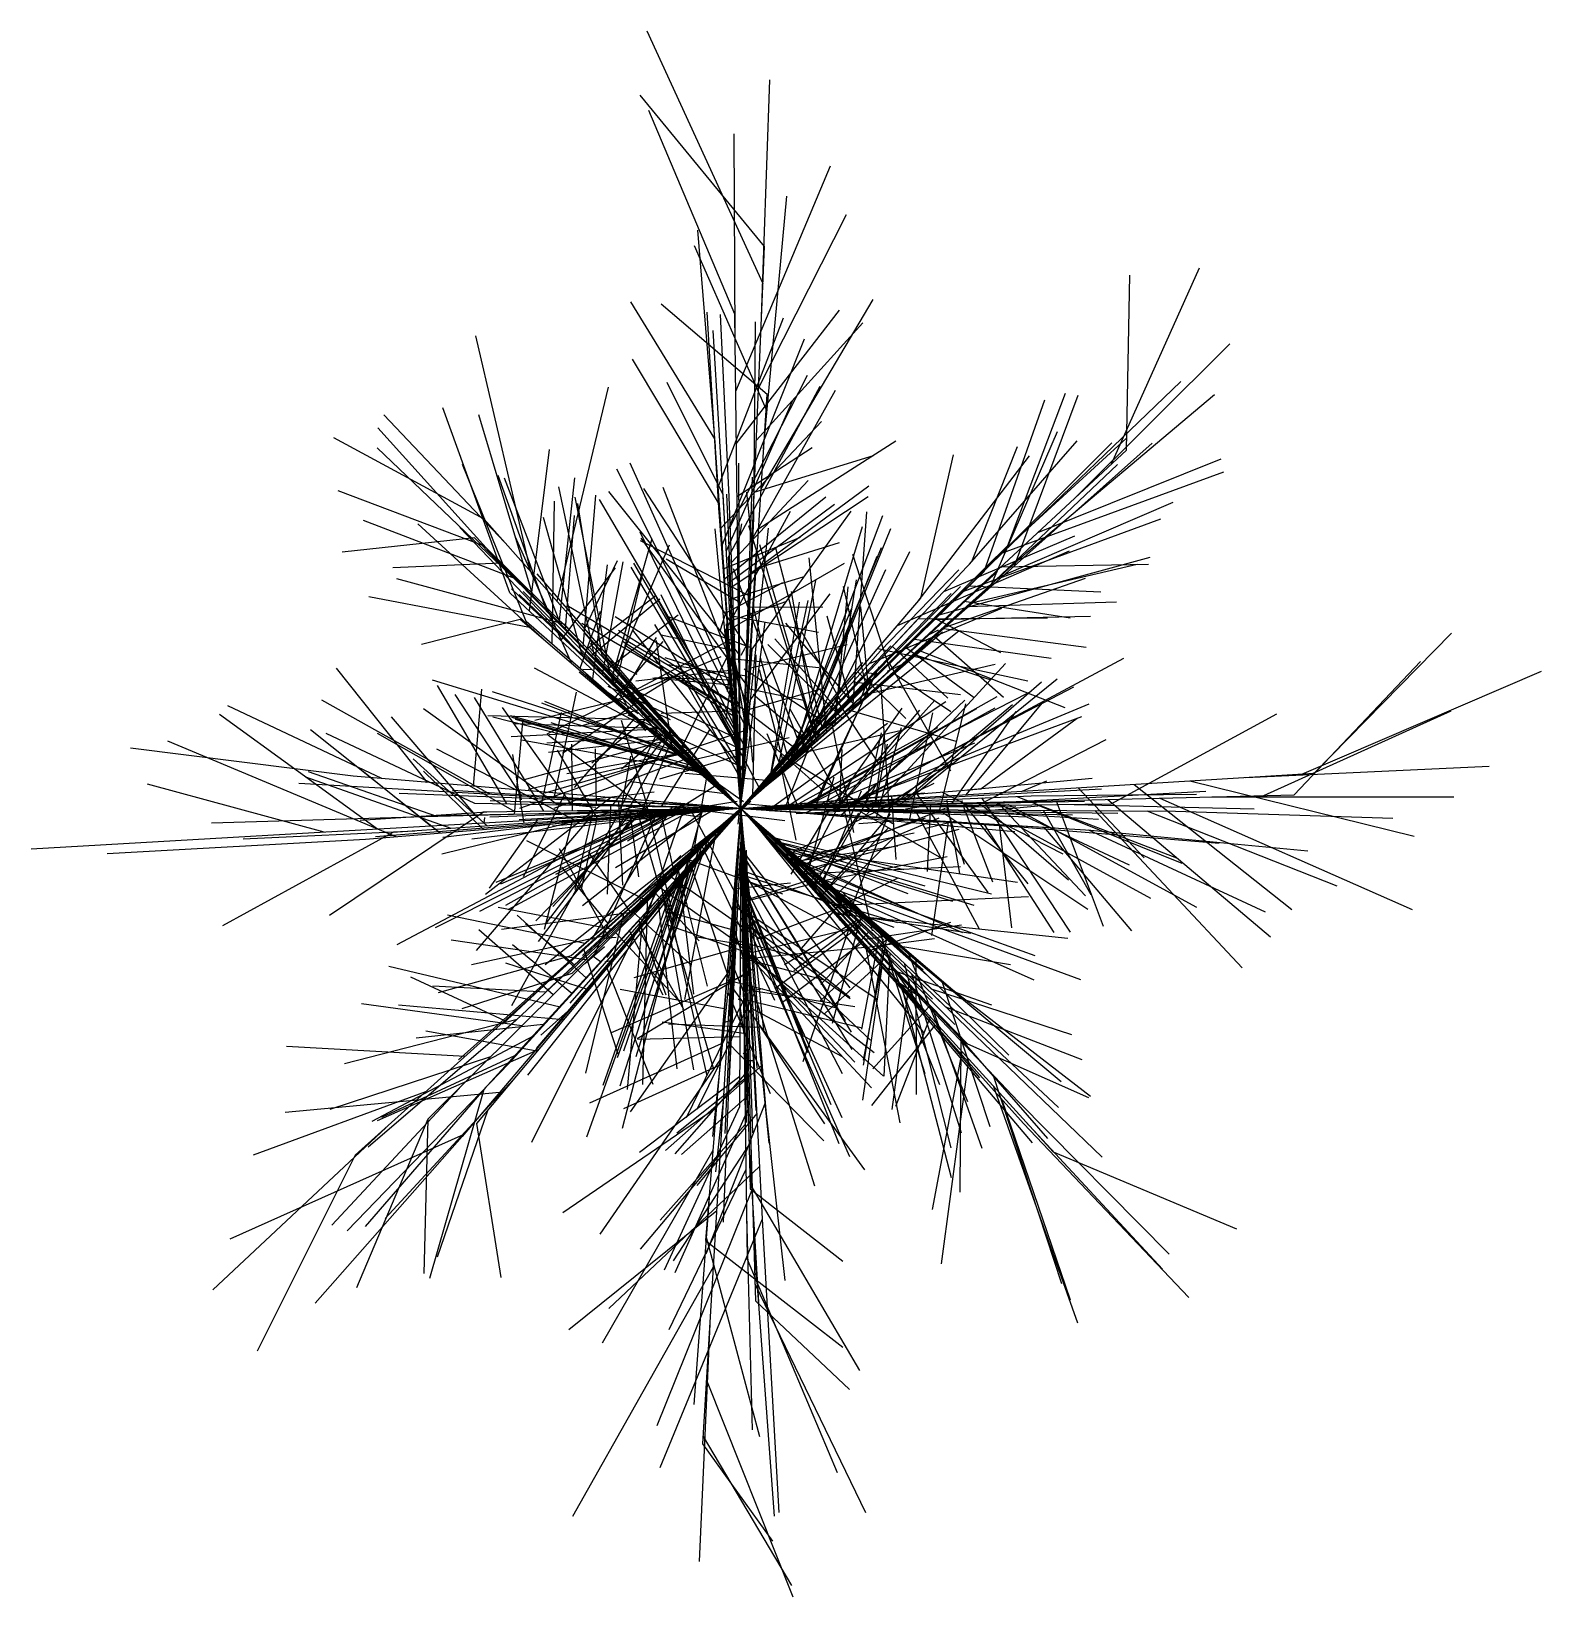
# Model space of a CAD drawing. Extents: x 562 to 678, y 980 to 1100.
import ezdxf

# ---------------------------------------------------------------- set-up
doc = ezdxf.new("R2010")
doc.units = 0
doc.header["$LTSCALE"] = 48
doc.layers.get('0').update_dxf_attribs({"linetype": 'CONTINUOUS'})

# ---------------------------------------------------------------- blocks, each defined once
blk = doc.blocks.new('*U0')
for p, q in [((1.69, 40.12, 131.76), (-7.16, 59.44, 160.2)), ((1.52, 36.14, 120.44), (2.22, 55.72, 151.65)), ((1.81, 42.98, 139.9), (-7.7, 54.56, 171.22)), ((-0.47, 37.81, 172.08), (-7.05, 53.38, 198.49)), ((-0.45, 35.92, 166.76), (-0.51, 51.59, 187.64)), ((-0.4, 31.91, 155.46), (6.85, 49.14, 178.63)), ((1.74, 27.5, 146.6), (3.51, 46.83, 174.13)), ((1.35, 32.16, 109.12), (8.07, 45.44, 132.03)), ((-1.94, 27.68, 264.93), (-3.3, 44.23, 290.81)), ((1.93, 30.54, 158.21), (-3.54, 43.03, 181.47)), ((0, 0, 17.66), (1.81, 42.98, 139.9)), ((28.35, 26.36, 176.81), (35.07, 41.34, 200)), ((29.49, 27.41, 181.38), (29.73, 40.79, 206.19)), ((-1.99, 28.28, 267.18), (-8.41, 38.74, 288)), ((2, 31.67, 162.53), (-6.11, 38.56, 186.51)), ((1.55, 24.45, 135), (10.12, 38.92, 162.62)), ((-1.66, 22.6, 194.32), (-2.59, 37.95, 217.19)), ((-1.73, 24.57, 253.34), (3.26, 37.53, 280.28)), ((-0.9, 23.85, 311.41), (-1.56, 37.79, 336.14)), ((0, 0, 65.66), (-0.47, 37.81, 172.08)), ((-0.35, 27.89, 144.15), (7.55, 38.1, 173.15)), ((0.99, 22.2, 212.2), (1.12, 37.23, 234.85)), ((1.19, 28.18, 97.8), (9.32, 37.14, 124.39)), ((-16.07, 18.1, 113.25), (-20.28, 36.16, 142.98)), ((-1.25, 22.17, 243), (-2.13, 36.56, 271.67)), ((-1.47, 20.06, 182.59), (4.87, 35.92, 211.46)), ((25.53, 23.73, 165.45), (37.39, 35.53, 189.78)), ((-1.71, 23.38, 197.93), (-8.29, 34.36, 220.26)), ((-1.35, 24, 251.66), (-5.64, 32.58, 273.46)), ((-0.81, 21.55, 301.62), (5.1, 33.15, 326.7)), ((20.06, 19.61, 200.03), (33.63, 32.65, 227.02)), ((-14.05, 15.83, 101.64), (-10.13, 32.22, 135.27)), ((-1.11, 19.7, 231.26), (3.98, 31.24, 260.65)), ((-0.94, 19.25, 276.34), (6.07, 32.3, 302.74)), ((0, 0, 41.66), (2, 31.67, 162.53)), ((0.92, 20.68, 205.46), (7.24, 32, 227.27)), ((18.59, 18.14, 153.02), (23.25, 31.25, 183.66)), ((20.41, 20.12, 127.49), (24.82, 31.76, 150.38)), ((20.91, 18.57, 339.4), (25.79, 31.6, 364.82)), ((21.87, 19.58, 186.83), (36.22, 31.67, 213.02)), ((-18.08, 20.38, 124.86), (-27.3, 30.1, 147.68)), ((-17.68, 16.5, 225.71), (-22.78, 30.65, 248.08)), ((-15.87, 16.13, 162.34), (-20.04, 30.1, 185.85)), ((-17.84, 18.14, 174.01), (-27.77, 29.12, 195.91)), ((-1.51, 21.47, 241.75), (6.17, 29.6, 269.18)), ((19.12, 17.04, 249.73), (24.2, 28.84, 276.39)), ((-19.64, 22.12, 133.8), (-31.12, 28.35, 161.29)), ((-15.46, 15.79, 151.34), (-27.81, 27.59, 180.16)), ((0, 0, 161.66), (-1.99, 28.28, 267.18)), ((-0.3, 23.87, 132.84), (5.44, 27.6, 161.67)), ((1.36, 21.41, 123.39), (11.84, 28.13, 148.51)), ((17.08, 16.67, 143.72), (28.37, 27.98, 171.59)), ((17.48, 18.7, 358.34), (25.72, 28.11, 378.64)), ((17.67, 18.9, 359.45), (21.14, 27.68, 379.09)), ((18.87, 18.61, 118.99), (29.47, 28.3, 145.62)), ((19.97, 17.73, 334.51), (31.44, 27.95, 360.08)), ((-16.17, 15.09, 218.42), (-14.64, 27.47, 246.35)), ((-0.1, 7.8, 87.61), (-8.47, 26.4, 117.91)), ((-0.05, 3.78, 76.31), (-0.15, 26.4, 104.38)), ((0, 0, 62.66), (29.49, 27.41, 181.38)), ((1.02, 24.2, 86.48), (10.14, 27, 120.56)), ((13.49, 15.77, 263.54), (22.07, 26.97, 289.18)), ((13.77, 16.1, 265.73), (16.26, 27.04, 292.84)), ((22.71, 21.11, 154.09), (36.72, 26.75, 178.61)), ((-16.41, 14.31, 278.47), (-21.29, 26.3, 301.01)), ((-14.89, 15.26, 324.03), (-18.57, 25.47, 343.8)), ((-13.76, 14.05, 139.59), (-18.08, 25.27, 167.3)), ((-13.89, 14.12, 150.68), (-12.7, 25.29, 182.44)), ((0.39, 6.21, 65.36), (-9.5, 25.95, 100.75)), ((0.18, 4.3, 29.89), (0.89, 25.35, 60.64)), ((17.48, 15.58, 239.88), (28.79, 26.3, 266.99)), ((20, 19.55, 199.74), (36.93, 25.74, 226.54)), ((-19.82, 20.14, 185.67), (-30.79, 24.3, 207.46)), ((-11.19, 11.67, 210.82), (-13.91, 24.6, 234.69)), ((-12.06, 12.31, 127.84), (-11.09, 23.97, 163.47)), ((-0.15, 11.82, 98.92), (-10.1, 24.24, 132.56)), ((0.52, 12.26, 52.53), (-7.41, 24.47, 87.66)), ((0.35, 8.28, 41.21), (-5.94, 24.55, 67.16)), ((0, 0, 137.66), (-1.35, 24, 251.66)), ((-0.14, 2.4, 149.06), (-1.07, 24.04, 182.24)), ((-0.71, 18.82, 289.94), (5.14, 25.08, 316.33)), ((0.85, 20.22, 75.17), (0.46, 24.2, 108.07)), ((0.8, 18.04, 193.75), (9.79, 24.68, 223.72)), ((-14.42, 12.58, 267.62), (-14.26, 23.51, 294.93)), ((-10, 10.29, 296.33), (-12.67, 23.8, 320.53)), ((-10.61, 11.7, 252.71), (-12.47, 23.32, 275.83)), ((-0.42, 5.93, 183.8), (-10.8, 23.64, 214.21)), ((0, 0, 89.66), (-1.71, 23.38, 197.93)), ((-1.28, 17.53, 170.86), (6.49, 23.84, 200.19)), ((-0.97, 17.23, 219.51), (7.15, 23.28, 249.52)), ((0, 0, 209.66), (-0.9, 23.85, 311.41)), ((-0.83, 16.88, 265.16), (9.73, 23.86, 292.99)), ((19.78, 17.72, 177.29), (33.05, 23.42, 204.72)), ((-17.17, 17.53, 163.09), (-28.86, 22.03, 193.82)), ((-14.55, 12.46, 199.56), (-24.71, 21.78, 225.45)), ((0, 0, 20.66), (-19.64, 22.12, 133.8)), ((-12.14, 11.76, 353.02), (-15.1, 22.26, 376.17)), ((-13.41, 13.75, 315.35), (-12.73, 22.4, 336.9)), ((-1.16, 13.68, 313.4), (3.78, 22.74, 332.66)), ((-0.25, 19.85, 121.53), (0.08, 21.77, 153.8)), ((0, 0, 113.66), (0.99, 22.2, 212.2)), ((5.66, 5.53, 73.5), (0.6, 21.62, 111.51)), ((0.87, 12.19, 372.93), (8.43, 22.73, 397.04)), ((3.76, 3.67, 61.8), (10.85, 22.41, 98.48)), ((3.86, 3.44, 157.88), (9.31, 21.57, 191.16)), ((8.59, 7.99, 97.26), (9.62, 22.69, 129.73)), ((16.77, 16.53, 107.36), (32.12, 22.15, 134.27)), ((-20.37, 20.7, 188.9), (-30.49, 19.6, 214.65)), ((-12.79, 12.4, 357.98), (-21.5, 21.49, 384.15)), ((0, 0, 68.66), (-20.37, 20.7, 188.9)), ((-12.94, 11.08, 187.75), (-17.23, 20.76, 212.14)), ((-9.79, 10.2, 199), (-6.79, 20.64, 229.81)), ((0.22, 4.86, 135.22), (-7.71, 21.13, 170.01)), ((0.68, 16.24, 63.85), (-7.68, 20.48, 101.36)), ((0.59, 9.25, 76.96), (-7.63, 20.68, 115.72)), ((-0.17, 2.34, 100.49), (-1.96, 21.39, 129)), ((-1.29, 18.36, 230.16), (4.55, 20.76, 263)), ((0.2, 3.17, 53.75), (2.11, 21.45, 85.65)), ((4.58, 4.47, 131.05), (11.47, 21.42, 162.98)), ((15.52, 16.6, 346.69), (25.53, 20.86, 370.11)), ((-12.6, 13.13, 222.65), (-19.81, 20.28, 246.88)), ((-9.6, 10.58, 244.34), (-5.46, 20.18, 270.49)), ((0, 0, 185.66), (-0.94, 19.25, 276.34)), ((0, 0, 14.66), (20.41, 20.12, 127.49)), ((0, 0, 110.66), (20.06, 19.61, 200.03)), ((0, 0, 86.66), (21.87, 19.58, 186.83)), ((0.1, 2.22, 123.52), (1.2, 19.69, 151.19)), ((1.16, 18.37, 111.78), (7.55, 20.34, 144.98)), ((5.81, 5.17, 169.6), (1.46, 20.17, 204.96)), ((6.25, 6.16, 49.21), (2.67, 19.9, 80.42)), ((4.14, 4.09, 37.58), (10.76, 19.96, 71.13)), ((4.33, 3.84, 253.16), (10.42, 19.29, 282.07)), ((6.56, 5.83, 264.78), (5.23, 19.17, 294.99)), ((5.77, 5.37, 85.9), (12.93, 19.65, 112.23)), ((11.42, 10.61, 108.63), (8.57, 19.42, 145.13)), ((11.97, 14, 251.77), (25.13, 19.71, 280.71)), ((15.17, 14.81, 132.01), (31.29, 19.22, 164.48)), ((-18.37, 18.76, 171.42), (-26.62, 18.42, 197.65)), ((0, 0, 44.66), (-18.37, 18.76, 171.42)), ((-1.96, 2.21, 31.98), (-15.58, 17.96, 65.25)), ((-13.77, 12.85, 206.88), (-9.6, 18.4, 233.43)), ((-12.04, 13.56, 90.03), (-9.44, 18.98, 119.04)), ((-11.34, 9.71, 175.94), (-10.21, 18.64, 204.25)), ((-10.59, 10.26, 341.22), (-9.01, 18.86, 365.91)), ((-9.48, 9.75, 292), (-7.51, 17.98, 317.83)), ((-0.36, 4.87, 112.22), (-8.38, 18.45, 142.04)), ((-0.19, 5.12, 231.52), (-8.2, 18.77, 262.42)), ((-0.2, 15.83, 110.23), (-5.72, 19.08, 138.77)), ((-0.2, 2.83, 172.22), (-1.34, 18.88, 200.54)), ((-1.14, 13.54, 312.59), (7.93, 18.76, 339.68)), ((4.4, 5.15, 192.91), (-0.57, 18.32, 223.96)), ((0, 0, 254.66), (17.67, 18.9, 359.45)), ((0, 0, 230.66), (20.91, 18.57, 339.4)), ((0, 0, 38.66), (18.59, 18.14, 153.02)), ((4.7, 4.21, 108.2), (11.08, 18.27, 133.92)), ((9.87, 9.18, 304.99), (19.63, 18.12, 328.17)), ((10.68, 12.05, 283.77), (16.66, 18.26, 305.7)), ((17.74, 15.75, 322.89), (30.29, 18.7, 345.92)), ((19.88, 18.49, 142.72), (31.16, 18.69, 168.9)), ((-13.51, 14.09, 230.37), (-26.31, 17.58, 256.44)), ((-1.84, 1.88, 57.34), (-17.54, 16.81, 92.91)), ((-0.27, 4.87, 160.81), (-7.07, 17.26, 188.55)), ((-1.1, 15, 159.13), (3.21, 17.29, 186.44)), ((-0.09, 1.93, 194.73), (-0.82, 17.44, 222.99)), ((-0.6, 16.08, 278.25), (4.76, 17.72, 307.51)), ((0, 0, 134.66), (19.12, 17.04, 249.73)), ((1.86, 1.81, 50.1), (16.78, 16.98, 88.03)), ((2.89, 3.38, 181.14), (5.72, 17.44, 210.13)), ((7.15, 6.99, 142.5), (8.85, 17.48, 168.71)), ((7.21, 6.46, 119.71), (8.21, 16.96, 146.7)), ((9.73, 8.71, 131.23), (7.85, 16.97, 167.87)), ((15.54, 13.85, 228.16), (26.34, 17.63, 251.98)), ((17.43, 17.04, 188.29), (27.52, 16.57, 211.67)), ((-16.16, 13.84, 211.38), (-28.45, 16.19, 241.31)), ((0, 0, 140.66), (-17.68, 16.5, 225.71)), ((-2.04, 2.07, 80.69), (-16.96, 16.36, 110.12)), ((-1.77, 1.65, 149.17), (-16.64, 16.59, 177.52)), ((-11.92, 12.11, 139.01), (-6.58, 16.24, 169.48)), ((-11.42, 11.71, 303.69), (-6.19, 16.05, 329.13)), ((-0.22, 4.42, 206.47), (-6.1, 16.34, 236.28)), ((-0.71, 14.39, 253.42), (3.51, 15.85, 277.57)), ((-0.09, 2.38, 219.84), (-0.19, 16.43, 248.68)), ((0, 0, 158.66), (13.77, 16.1, 265.73)), ((0.71, 8.28, 345.21), (6.83, 16.42, 372.15)), ((2.04, 2.01, 25.95), (16.07, 16.45, 63.46)), ((2.18, 2.03, 228.39), (4.49, 15.78, 255.85)), ((2.19, 1.96, 96.68), (16.8, 15.6, 130.53)), ((2.32, 2.62, 204.63), (5.14, 15.91, 238.53)), ((5.7, 6.09, 288.44), (3.86, 16.6, 314.44)), ((17.06, 15.86, 131.36), (25.18, 14.59, 165.69)), ((17.27, 15.46, 165.78), (28.71, 15.8, 195.49)), ((-16.89, 14.46, 216.71), (-24.42, 12.54, 243.32)), ((0, 0, 92.66), (-16.89, 14.46, 216.71)), ((0, 0, 236.66), (-14.89, 15.26, 324.03)), ((-0.3, 7.86, 243.2), (-13.32, 15.54, 274.12)), ((-12.29, 10.73, 255.96), (-10.74, 15.1, 284.2)), ((-10.35, 10.57, 116.09), (-4.8, 14.82, 143.42)), ((-0.64, 9.04, 195.39), (-9.61, 14.67, 221.1)), ((0.78, 12.29, 88.57), (-5.69, 14.72, 125.24)), ((-1.07, 15.25, 218.57), (-1.58, 13.65, 250.95)), ((-0.83, 14.76, 207.77), (5.93, 13.49, 233.3)), ((0.69, 15.41, 182.05), (6.27, 15.42, 207.06)), ((0.97, 15.33, 100.18), (1.49, 13.09, 138.92)), ((1.77, 1.89, 265.14), (13.77, 14.74, 295.19)), ((2.01, 1.96, 119.6), (16.1, 14.87, 145.5)), ((3.73, 3.99, 276.79), (8.48, 15.32, 302.85)), ((8.35, 8.24, 60.84), (6.59, 14.72, 98.6)), ((9.72, 9.5, 153.95), (9.18, 15.42, 181.99)), ((9.83, 11.09, 275.73), (19.94, 15.33, 302.28)), ((13.55, 14.5, 335.04), (23.45, 14.58, 361.14)), ((14.66, 14.46, 95.73), (26.73, 14.71, 127.72)), ((14.86, 14.53, 176.85), (19.86, 11.93, 202.12)), ((0, 0, 188.66), (-16.41, 14.31, 278.47)), ((0, 0, 116.66), (-13.51, 14.09, 230.37)), ((-0.41, 7.34, 172.55), (-12.16, 14.15, 205.12)), ((-1, 1.03, 221.03), (-11.98, 13.45, 254.29)), ((0.33, 7.49, 146.93), (-9.36, 13.61, 173.42)), ((-0.29, 3.4, 253.46), (-8.26, 13.64, 281.54)), ((0.2, 2.81, 302.68), (-6.57, 14.07, 331.84)), ((-0.85, 12.15, 206.98), (-6.1, 13.27, 235.5)), ((0, 0, 233.66), (-1.16, 13.68, 313.4)), ((-0.12, 1.37, 241.64), (-1.11, 14.13, 272.87)), ((-0.5, 13.34, 266.57), (-1.06, 8.95, 297.72)), ((0.07, 0.83, 266.42), (1.85, 14.27, 298.4)), ((2.09, 1.86, 241.54), (16.69, 13.61, 269.11)), ((2.95, 2.74, 74.54), (15.42, 13.52, 101.76)), ((8.8, 7.81, 276.4), (3.44, 14.19, 306.28)), ((7.66, 8.2, 300.09), (4.68, 13.47, 330.18)), ((12.29, 12.01, 165.4), (13.95, 13.79, 191.94)), ((14.24, 13.24, 119.99), (15.11, 13.68, 148.76)), ((14.76, 13.21, 154.26), (20.09, 8.52, 182.43)), ((15.5, 13.76, 311.27), (26.39, 12.35, 339.05)), ((43.83, 2.7, 150.47), (54.34, 13.42, 179.32)), ((0, 0, 260.66), (-12.79, 12.4, 357.98)), ((-1.35, 1.41, 128.03), (-12.21, 11.98, 156.62)), ((-1.28, 1.24, 270.4), (-11.63, 12.37, 296.94)), ((-1.06, 1.17, 173.47), (-11.53, 12.62, 200.39)), ((-9.73, 8.33, 164.13), (-5.94, 12.78, 197.75)), ((-0.54, 7.4, 123.95), (-9.05, 12.77, 154.73)), ((-9.04, 8.76, 329.42), (-6.45, 13.09, 359.63)), ((-0.34, 6.91, 218.21), (-8.89, 12.49, 245.86)), ((-8.18, 9.01, 232.53), (-0.93, 12.84, 262.61)), ((-5.27, 4.79, 373.31), (-6.46, 12.85, 396.1)), ((-4.73, 4.3, 364), (-0.59, 12.5, 388.92)), ((-0.91, 12.47, 147.4), (-0.89, 10.33, 176.66)), ((-0.69, 12.29, 196.03), (0.59, 6.62, 230.81)), ((0.57, 12.77, 170.34), (0, 11.71, 201.68)), ((0, 0, 281.66), (0.87, 12.19, 372.93)), ((0, 0, 182.66), (10.68, 12.05, 283.77)), ((0.09, 1.22, 290.79), (0.77, 12.55, 315.18)), ((0.77, 10.75, 362.15), (8.12, 12.55, 383.65)), ((1.07, 1.2, 192.77), (11.46, 12.45, 223.17)), ((1.91, 1.7, 146.17), (14.56, 12.89, 171.27)), ((7.75, 6.91, 181.31), (2.07, 12.54, 214.71)), ((7.57, 7.38, 85.21), (2.6, 12.99, 115.18)), ((10.46, 12.23, 240), (21.93, 9.76, 266.52)), ((11.59, 12.4, 323.39), (15.83, 8.45, 350.71)), ((12.56, 12.38, 84.1), (17.83, 8.5, 111.56)), ((13.27, 12.95, 120.31), (23.73, 11.5, 148.37)), ((13.59, 12.11, 216.45), (24.76, 7.72, 242.47)), ((-1.49, 1.53, 245.4), (-11.13, 11.5, 269.16)), ((0, 0, 164.66), (-10.61, 11.7, 252.71)), ((-10.02, 11.29, 78.42), (-7.95, 10.29, 113.34)), ((-8.38, 8.74, 187.17), (-1.52, 11.64, 212.1)), ((-0.73, 9.93, 135.68), (-5.79, 11.52, 167.52)), ((0.45, 10.13, 158.64), (-5.61, 10.99, 191.01)), ((-0.97, 11.51, 300.77), (5.96, 10.78, 330.87)), ((-0.58, 11.89, 241.68), (0.3, 6.45, 272.62)), ((0.9, 0.98, 298.91), (1.17, 11.75, 325.29)), ((1.38, 1.61, 169.37), (9.32, 11.18, 196.84)), ((3.57, 4.03, 216.48), (1.49, 11.52, 243.19)), ((5.71, 0.47, 262.56), (10.58, 10.87, 295.85)), ((8.2, 0.21, 35.04), (29.27, 11.51, 66.52)), ((9.34, 8.69, 299.72), (19.43, 11.03, 326.15)), ((9.51, -0.58, 91.68), (20.23, 11.1, 128.91)), ((12.24, 10.96, 142.74), (11.18, 10.48, 177.88)), ((11.37, 11.1, 108.61), (16.03, 2.89, 144.8)), ((13.27, 11.78, 299.65), (19.04, 9.86, 331.77)), ((42.3, 1.06, 132.21), (51.96, 11.25, 159.54)), ((-23.96, 2, 222.24), (-30.92, 10.73, 247.79)), ((-4.17, 3.89, 160.71), (-23.59, 9.83, 190.93)), ((-3.98, 4.48, 43.59), (-15.78, 10.74, 71.62)), ((-1.64, 1.43, 197.64), (-12.38, 10.44, 225.85)), ((-11.37, 10.61, 195.34), (-12.09, 10.64, 226.3)), ((-1.69, 1.45, 105.07), (-11.82, 10.2, 135.56)), ((0, 0, 212.66), (-10, 10.29, 296.33)), ((-9.94, 10.1, 127.35), (-8.59, 7.63, 160.09)), ((-9.44, 9.67, 292.03), (-9.68, 9.59, 317.65)), ((-8.07, 8.3, 280.17), (-4.49, 10.49, 303.19)), ((-0.4, 10.6, 254.89), (-8.04, 9.74, 283.05)), ((-0.46, 9.4, 229.95), (-6.73, 9.96, 259.44)), ((-0.55, 9.82, 184.29), (-6.59, 10, 211.46)), ((0.17, 1.96, 278.36), (-4.49, 10.16, 305.66)), ((5.92, 6.92, 204.69), (0.24, 10.65, 230.78)), ((0.99, 0.92, 216.5), (9.93, 9.89, 249.98)), ((3.37, 3.14, 240.27), (1.41, 10.62, 268.94)), ((5.6, -0.07, 237.88), (10.06, 9.87, 263.43)), ((9.63, 10.3, 311.74), (8.09, 8.8, 336.71)), ((8.58, 9.68, 263.88), (16.78, 8.71, 292.93)), ((8.95, 10.46, 228.23), (12.62, 6.89, 254.41)), ((10.46, 10.31, 72.47), (9.49, 10.36, 106.15)), ((11.03, 9.79, 288.02), (11.81, 10.41, 317.69)), ((11.64, 10.38, 204.74), (16.04, 7.41, 234.33)), ((12.18, 0.31, 46.36), (22.99, 9.68, 77.7)), ((12.94, 0.8, 69.56), (24.19, 9.91, 98.57)), ((42.9, 2.64, 148.02), (61.23, 10.51, 174.99)), ((-17.91, 0.35, 150.89), (-23.19, 9.42, 177.36)), ((-16.75, 0.95, 103.67), (-21.86, 8.73, 130.95)), ((-20.46, 1.71, 210.77), (-19.8, 9.12, 239.87)), ((-15.07, -0.21, 249.1), (-20.37, 8.5, 277.75)), ((-4.01, 4.08, 92.35), (-18.99, 8.93, 120.18)), ((-8.01, 9.02, 66.81), (-14.85, 5.69, 101.51)), ((-14.29, 0.81, 91.92), (-12.57, 8.91, 128.78)), ((-10.16, 8.87, 244.29), (-7.85, 7.28, 275.96)), ((0.31, 4.4, 314.58), (-10.14, 9.33, 345.26)), ((-0.46, 5.43, 265.29), (-8.99, 9.43, 292.99)), ((-8.65, 8.83, 104.34), (-7.48, 7.11, 135.31)), ((-0.8, 9.48, 288.94), (-1.15, 6.81, 314.46)), ((0, 0, 206.66), (9.87, 9.18, 304.99)), ((0.65, 7.6, 338.1), (6.43, 9.23, 359.75)), ((0.65, 9.16, 350.26), (4.91, 8.27, 374.05)), ((4.82, 5.44, 228.33), (0.94, 8.71, 258.87)), ((4.58, 0.12, 297.38), (19.59, 8.57, 327.11)), ((4.78, 0.07, 128.09), (22.02, 8.88, 158.55)), ((9.7, 8.64, 193.02), (5.24, 5.31, 226.56)), ((7.43, 8.69, 216.46), (5.79, 6.83, 250.08)), ((8.66, 0.53, 58.35), (25.45, 9.31, 84.27)), ((9.47, 9.24, 96.91), (9.02, 8.02, 127.33)), ((11.33, 0.14, 202.31), (10.72, 9.33, 234.55)), ((-27.79, -1.57, 124.67), (-39.88, 7.19, 154.34)), ((-27.46, 2.29, 233.72), (-39.23, 7.85, 259.43)), ((-19.21, 1.09, 115.41), (-32.04, 8.29, 142.38)), ((-14.12, 0.37, 302.51), (-24.26, 7.62, 329.23)), ((-12.97, 0.34, 295.41), (-18.23, 7.73, 325)), ((-8.97, 8.37, 183.8), (-15.75, 6.73, 215.44)), ((-15.26, 0.3, 139.18), (-13.72, 7.34, 165.48)), ((-3.54, 3.62, 69.09), (-15.22, 8.05, 98.84)), ((-3.48, 3.56, 257.06), (-14.99, 8.2, 284.82)), ((-7.96, 8.09, 115.68), (-13.65, 4.21, 145.55)), ((-7.45, 7.64, 280.37), (-12.35, 6.28, 307.72)), ((-7.49, 7.25, 317.61), (-5.58, 4.72, 348.7)), ((-6.97, 7.27, 175.34), (-5.24, 5.17, 203.65)), ((-6.76, 7.45, 220.71), (-5.41, 6.8, 255.43)), ((-0.63, 7.45, 277.12), (-6.1, 7.26, 308.88)), ((0, 0, 257.66), (0.71, 8.28, 345.21)), ((0.37, 0.4, 286.93), (6.66, 7.47, 318.15)), ((0.54, 7.58, 338.37), (0.88, 3.55, 364.19)), ((4.57, 4.25, 252.16), (0.59, 7.31, 285.48)), ((3.33, -0.06, 286.45), (6.48, 7.83, 315.08)), ((7.64, 0.63, 274.41), (3.76, 7.61, 305.74)), ((3.77, 0.31, 250.72), (15.67, 8.19, 282.28)), ((4.92, 0.22, 200.97), (18.04, 7.65, 232.83)), ((5.66, 0.07, 178.99), (19.43, 7.71, 209.05)), ((7.06, 0.18, 309.12), (12.33, 7.69, 333.58)), ((7.28, -0.04, 104.51), (26.63, 8, 136.83)), ((7.33, 8.27, 252.03), (10.48, 3.52, 275.89)), ((7.51, 0.12, 139.78), (14.82, 8.28, 172.93)), ((7.62, 0.34, 212.67), (13.67, 7.53, 238.86)), ((8.15, 7.58, 287.83), (16.43, 5.15, 315.45)), ((8.5, 0.11, 190.65), (17.13, 8.29, 225.85)), ((11.24, -0.06, 115.84), (20.77, 7.95, 144.09)), ((12.93, -0.79, 103.18), (14.67, 7.33, 140.17)), ((15.2, -0.09, 127.17), (17.19, 8.02, 155.82)), ((16.15, 0.41, 57.69), (21.06, 7.41, 94.45)), ((17.22, 1.06, 80.77), (23.16, 8.22, 115.49)), ((28.32, 0.35, 272.27), (40.97, 7.25, 296.84)), ((39.99, 1, 125.62), (54.31, 7.48, 146.18)), ((-23, -1.89, 174.62), (-32.91, 6.01, 206.9)), ((-20.28, -0.52, 198.83), (-26.73, 7.02, 224.14)), ((-5.99, 6.75, 55.2), (-19.35, 7.08, 91.33)), ((-2.76, 2.87, 139.86), (-18.97, 6.98, 171.73)), ((-3.77, 3.29, 209.31), (-17.62, 7.1, 233.01)), ((-5.99, 6.09, 104.02), (-17.57, 5.48, 136.8)), ((-2.48, 2.74, 185.28), (-17.51, 6.97, 218.88)), ((-17.3, -0.45, 187.21), (-16.68, 6.61, 214.81)), ((-6.57, 6.13, 172.25), (-17.3, 6.48, 201.1)), ((-2.83, 2.74, 282.2), (-17.23, 6.81, 308.62)), ((-2.41, 2.48, 232.86), (-14.52, 6.56, 264.05)), ((-8.03, 7.01, 232.63), (-12.75, 1.62, 258.65)), ((-6.95, 7.09, 92.59), (-11.41, 3.47, 124.26)), ((-7.15, 0.18, 343.86), (-9.12, 6.73, 366.73)), ((0.26, 3.09, 290.31), (-8.62, 7.13, 319.09)), ((-8.12, 6.95, 152.32), (-7.3, 5.94, 184.16)), ((-0.53, 0.48, 292.22), (-6.76, 6.05, 316.82)), ((-6.65, 6.84, 268.34), (-3.4, 3.19, 296.16)), ((-6.08, 0.15, 331.91), (-2.38, 6.01, 359.73)), ((0.43, 5.99, 326.47), (-5.81, 3.89, 348.98)), ((1.43, 1.57, 310.88), (-1.54, 7.14, 337.19)), ((0.55, 6.47, 326.15), (6.29, 1.39, 352.87)), ((2.19, -0.04, 274.51), (11.21, 6.54, 302.99)), ((3.66, -0.05, 226.03), (15.07, 6.19, 257.54)), ((3.67, 4.02, 361.36), (12.42, 6.01, 382.39)), ((6.08, 6.85, 240.18), (4.47, 4.85, 267.1)), ((6.09, -0.37, 80.18), (26.07, 7.03, 109.72)), ((6.96, 6.47, 275.94), (8.61, -1.82, 306.1)), ((10.38, -0.68, 175.95), (12.29, 6.21, 209.65)), ((18.34, 1.51, 339.82), (25.72, 6.92, 361.02)), ((-26.36, -2.17, 186.14), (-43.81, 5.16, 213.84)), ((-20.34, 0.4, 161.63), (-31.72, 5.74, 188.95)), ((-17.25, -0.24, 260.9), (-27.79, 5.74, 282)), ((-3.3, 2.82, 116.88), (-16.78, 5.24, 147.45)), ((-5.9, 5.15, 220.97), (-16.57, 2.19, 245.01)), ((-5.46, 5.6, 268.72), (-14.85, 5.01, 294.07)), ((-7.56, 0.19, 348.45), (-14.81, 5.66, 373.06)), ((-5.24, 5.35, 80.84), (-14.7, 4.29, 110.11)), ((-12.88, -0.18, 237.3), (-12.92, 4.92, 269.62)), ((-5.57, 5.81, 163.52), (-9.86, 0.2, 196.05)), ((-5.33, 5.88, 208.9), (-9.34, -1.38, 241.98)), ((-6.51, 5.58, 140.5), (-9.23, -0.03, 167.87)), ((-5.93, 5.75, 305.81), (-9.14, 3.02, 333.26)), ((-5.24, 5.39, 256.51), (-7.71, -0.49, 281.24)), ((0, 0, 283.21), (-5.27, 4.79, 373.31)), ((-4.03, 3.66, 352.04), (3.68, 5.44, 378.19)), ((0.46, 5.34, 314.2), (-0.23, -1.2, 337.4)), ((5.76, 5.36, 264.05), (1.09, 1.31, 292.56)), ((4.47, -0.09, 298.4), (2.01, 5.71, 330.25)), ((4.91, -0.32, 152.59), (17.89, 5.02, 183.51)), ((7.64, -0.5, 164.27), (14.72, 5.74, 190.19)), ((9.54, 0.24, 320.86), (10.76, 5.78, 349.83)), ((10.24, 0.16, 151.46), (10.95, 5.5, 180.35)), ((10.32, 0.45, 224.36), (11.2, 4.92, 250.87)), ((17.24, -0.21, 308.94), (27.92, 5.28, 333.34)), ((-29.66, 2.47, 240.94), (-46.67, 4.63, 265.91)), ((-19.37, -1.34, 272.84), (-25.05, 3.8, 295.36)), ((-12.48, -1.01, 332.66), (-23.26, 4.53, 358.61)), ((-16.58, -1.15, 261.17), (-17.44, 4.14, 290.48)), ((-4.9, 4.2, 128.69), (-16.92, 0, 161.15)), ((-3.91, 4.31, 197.09), (-16.27, 1.45, 228.09)), ((-4.16, 4.34, 151.69), (-15, 1.17, 181.25)), ((-3.83, 3.94, 244.69), (-14.31, 0.01, 271.49)), ((-10.88, -0.88, 320.76), (-14.02, 4.47, 342.16)), ((-4.38, 4.25, 294), (-13.3, 2.65, 323.94)), ((-11.04, 0.29, 283.57), (-11.12, 4.56, 310.46)), ((-9.29, -0.75, 308.87), (-8.41, 4, 340.09)), ((0.36, 4.22, 302.26), (-6.23, 2.26, 334.72)), ((0, 0, 278.66), (3.67, 4.02, 361.36)), ((3.55, 3.89, 358.78), (11.63, -1.13, 384.77)), ((7.54, -0.09, 249.72), (7.74, 4.51, 281.16)), ((-22.15, -1.53, 284.51), (-33.26, 2.41, 308.83)), ((-23.26, -0.6, 210.46), (-33.06, 2.82, 231.94)), ((0, 0, 143.66), (-29.66, 2.47, 240.94)), ((-23.72, -1.34, 113.38), (-28.86, 2.8, 141.13)), ((-19.65, -1.62, 163.1), (-24.27, 2.87, 193.84)), ((1.96, 2.15, 322.86), (-4.27, 2.69, 351.89)), ((-3.33, 3.03, 340.07), (0.21, 0.55, 366.93)), ((2.49, 2.73, 334.83), (-2.84, -3.3, 363.68)), ((0, 0, 35.66), (43.83, 2.7, 150.47)), ((3.02, 3.31, 346.8), (4.21, -2.41, 375.19)), ((5.21, -4.57, 294.84), (7.12, 2.42, 323.02)), ((10.43, -0.2, 360.65), (16.16, 3.5, 381.97)), ((38.62, 2.38, 136.81), (57.21, 3.23, 162.5)), ((-31.86, -1.81, 135.95), (-45.37, 1.87, 160.5)), ((-19.97, 1.13, 119.04), (-33.81, 1.91, 149.74)), ((-2, 0.11, 33.2), (-22.06, 1.39, 67.48)), ((-16.96, 1.41, 199.29), (-16.79, 0.68, 234.95)), ((-11.83, 0.67, 80.18), (-6.63, 1.29, 114.01)), ((-1.93, 1.75, 316.15), (-8.68, -2.5, 348.24)), ((-1.23, 1.12, 304.19), (-8.4, 2.04, 328.5)), ((-2.63, 2.39, 328.11), (-3.66, -3.43, 359.14)), ((0, 0, 227.66), (18.34, 1.51, 339.82)), ((1.83, 0.15, 238.88), (14.06, 1.2, 266.72)), ((3.87, -3.39, 282.97), (14.78, 1.94, 310.75)), ((4.38, 0.27, 47.14), (27.58, 1.5, 78.54)), ((4.72, -5.15, 223.33), (8.36, 1.89, 255.1)), ((6.18, -5.85, 150.98), (9.22, 1.36, 183.93)), ((6.26, -5.42, 125.63), (10.36, 1.87, 154.71)), ((15.39, 1.26, 321.77), (24.61, -3.45, 345.49)), ((17.33, 1.42, 333.61), (26.86, 2.33, 354.26)), ((21.04, 0.53, 375.36), (35.56, 1.32, 397.72)), ((21.5, 1.32, 91.98), (23.39, 2.12, 122.09)), ((25.78, 1.59, 103.18), (30.84, -3.77, 131.92)), ((30.06, 1.85, 114.39), (42.12, -7.73, 143.74)), ((34.34, 2.12, 125.6), (51.48, -2.12, 155.4)), ((0, 0, 47.66), (-33.53, -1.9, 140.58)), ((0, 0, 74.66), (-29.49, -26.51, 184.83)), ((0, 0, 95.66), (-28.7, -2.36, 194.17)), ((0, 0, 191.66), (-26.61, -1.84, 303.16)), ((-2.97, 0.25, 153.39), (-26.13, 1.14, 183.1)), ((0, 0, 119.66), (-24.14, -0.62, 213.88)), ((0, 0, 146.66), (-23.93, -23.75, 261.88)), ((-6.47, 0.54, 164.87), (-22.86, -3.49, 197.58)), ((0, 0, 50.66), (-21.31, -25.08, 138.71)), ((0, 0, 71.66), (-20.34, 0.4, 161.63)), ((0, 0, 98.66), (-20.22, -24.08, 220.75)), ((-4.68, 0.09, 92.37), (-19.98, -7.86, 122.69)), ((0, 0, 23.66), (-19.97, 1.13, 119.04)), ((0, 0, 167.66), (-19.69, -0.28, 274.08)), ((0, 0, 122.66), (-19.67, -21.49, 226.33)), ((-9.96, 0.83, 176.34), (-19.54, -6.58, 207.67)), ((-2.03, 0.04, 80.66), (-19.18, 0.59, 111.95)), ((-4.46, 0.25, 44.95), (-18.38, -5.77, 81.38)), ((-3.34, 0.09, 236.19), (-17.82, -7.74, 268.02)), ((0, 0, 26.66), (-17.75, -19.5, 129.41)), ((0, 0, 242.66), (-17.21, -16.21, 333.53)), ((-13.46, 1.12, 187.82), (-16.64, -5.21, 215.53)), ((-1.41, 0.04, 224.35), (-16.15, 0.47, 258.25)), ((-6.92, 0.39, 56.69), (-15.69, -8.58, 93.87)), ((-7.33, 0.14, 104.07), (-14.37, -7.49, 135.15)), ((0, 0, 215.66), (-14.12, 0.37, 302.51)), ((0, 0, 239.66), (-13.08, -1.05, 337.09)), ((0, 0, 170.66), (-12.99, -11.26, 257.01)), ((0, 0, 194.66), (-12.93, -12.61, 280.89)), ((-12.62, 0.25, 127.48), (-11.09, 0.11, 161.4)), ((-0.76, 0.02, 272.14), (-12.46, -0.22, 297.04)), ((-5.26, 0.14, 248.04), (-11.42, -10.01, 281.14)), ((0, 0, 218.66), (-10.51, -9.75, 302.46)), ((-9.97, 0.2, 115.78), (-10.22, -6.54, 151.39)), ((-1.82, 0.05, 284.1), (-9.59, -4.53, 308.64)), ((-9.37, 0.53, 68.43), (-9.05, -5.87, 100.17)), ((-9.12, 0.24, 271.73), (-2.97, -0.67, 298.65)), ((0, 0, 266.66), (-8.34, -7.94, 358.53)), ((-7.69, -0.62, 296.98), (-0.29, 0.57, 326.21)), ((0, 0, 263.66), (-7.56, 0.19, 348.45)), ((-7.19, 0.19, 259.88), (-5.18, -8.29, 291.38)), ((-2.89, 0.07, 296.05), (-5.32, -8.78, 322.52)), ((-5.16, -4.91, 323.48), (0.75, 0.57, 354.39)), ((-5.02, 0.13, 319.95), (3.36, -0.92, 349.42)), ((-3.95, 0.1, 308), (-0.43, -6.44, 330.34)), ((0, 0, 5.66), (-2.93, -48.59, 131.68)), ((0, 0, 29.66), (-2.7, -33.02, 146.47)), ((0, 0, 173.66), (-1.61, -19.25, 257.79)), ((0, 0, 269.66), (-1.01, -14.04, 375.9)), ((0, 0, 149.66), (-0.1, -22.81, 236.9)), ((0, 0, 11.66), (42.3, 1.06, 132.21)), ((0, 0, 179.66), (22.2, 0.98, 275.85)), ((0, 0, 275.66), (21.04, 0.53, 375.36)), ((0, 0, 155.66), (28.32, 0.35, 272.27)), ((0, 0, 107.66), (20.44, 0.32, 195.11)), ((0, 0), (0, 0, 283.21)), ((0, 0, 8.66), (21.62, -24.07, 105.63)), ((0, 0, 32.66), (12.76, -14.34, 127.48)), ((0, 0, 53.66), (1.65, -31.86, 143.03)), ((0, 0, 56.66), (21.2, -22.39, 155.91)), ((0, 0, 59.66), (26.77, -1.64, 149.8)), ((0, 0, 77.66), (0.47, -34.46, 192.44)), ((0, 0, 80.66), (13.3, -11.52, 176.29)), ((0, 0, 83.66), (33.24, -0.19, 178.83)), ((0, 0, 101.66), (1.11, -37.65, 220.64)), ((0, 0, 104.66), (14.56, -13.79, 213.78)), ((0, 0, 125.66), (0.7, -29.07, 243.87)), ((0, 0, 128.66), (15.65, -15.15, 241.07)), ((0, 0, 131.66), (21.67, -1.42, 224.07)), ((0, 0, 152.66), (23.87, -26.26, 265.69)), ((0, 0, 176.66), (11.18, -12.2, 287.27)), ((0, 0, 197.66), (1.91, -23.11, 290.94)), ((0, 0, 200.66), (17.11, -17.9, 308.7)), ((0, 0, 203.66), (17.24, -0.21, 308.94)), ((0, 0, 221.66), (1.2, -16.26, 330.25)), ((0, 0, 224.66), (16.21, -13.87, 321.59)), ((0, 0, 245.66), (0.21, -15.36, 342.75)), ((0, 0, 248.66), (11.92, -10.46, 354.38)), ((0, 0, 251.66), (10.43, -0.2, 360.65)), ((0, 0, 272.66), (10.96, -10.44, 355.12)), ((5.62, -0.11, 310.34), (0.54, 0.34, 340.67)), ((1.72, -0.02, 214.19), (13.72, 0.49, 239.91)), ((2.04, 0.03, 116.41), (25.35, -0.49, 150.39)), ((2.1, 0.05, 285.63), (16.97, 0.58, 312.85)), ((2.22, 0.1, 189.28), (21.03, 0.15, 222.94)), ((2.83, 0.04, 167.33), (21.96, -0.64, 197.07)), ((4.23, 0.11, 23.72), (26.28, 0.56, 49.86)), ((4.61, -4.36, 139.18), (15.64, 0.02, 171.41)), ((9.58, 0.79, 286.25), (8.15, 0.34, 315.53)), ((13.02, 0.57, 236.05), (8.23, 0.35, 266.51)), ((12.01, 0.31, 332.6), (9.92, 0.42, 356.23)), ((11.52, 0.95, 298.09), (11.85, -3.9, 330.26)), ((14.16, 0.18, 213.97), (12.59, -0.05, 244.83)), ((12.97, 0.2, 163.15), (12.66, 0.24, 191.59)), ((13.45, 1.1, 309.93), (18.87, -6.43, 335.49)), ((14.49, 0.37, 344.34), (14.23, -4.8, 370.1)), ((15.7, 0.24, 174.83), (17.07, -4.26, 200.48)), ((15.72, 0.69, 247.74), (16.72, -4.97, 274.95)), ((16.97, 0.43, 356.08), (21.95, -5.76, 379.21)), ((16.99, 0.21, 225.63), (19.23, -5.6, 256.43)), ((18.41, 0.81, 259.43), (25.19, -9.46, 289.03)), ((18.43, 0.28, 186.52), (25.04, -5.46, 212.39)), ((20.12, 0.51, 69.01), (18.82, 0.03, 101.29)), ((19.15, -0.11, 138.49), (22.99, 0.24, 171.53)), ((19.44, 0.49, 367.82), (29.7, -4.3, 394.07)), ((19.82, 0.25, 237.29), (26.36, -6.68, 265.5)), ((20.44, 0.32, 195.11), (34.83, -7.53, 220.96)), ((21.11, 0.93, 271.13), (33.3, -3.77, 298.29)), ((22.2, 0.98, 275.85), (34.85, 1.11, 301.32)), ((22.65, 0.28, 248.95), (33.72, -4.18, 275.82)), ((24.1, 0.6, 80.33), (27.69, -8.99, 117.16)), ((25.49, 0.32, 260.61), (39.25, -0.02, 284.67)), ((28.07, 0.7, 91.66), (40.5, -9.81, 123.52)), ((32.04, 0.8, 102.98), (51.34, -7.71, 133.64)), ((36.02, 0.9, 114.3), (54.52, 0.9, 141.05)), ((-24.14, -0.62, 213.88), (-40.49, -1.11, 241.83)), ((-19.69, -0.28, 274.08), (-31.47, -8.18, 298.87)), ((-19.43, -0.27, 272.7), (-29.11, -0.9, 294.02)), ((-3.35, -0.19, 56.96), (-27.94, -2.16, 86.72)), ((-7.43, -0.42, 68.24), (-26.31, -10.42, 98.34)), ((-6.23, -0.51, 117.03), (-23.38, -9.11, 149.98)), ((-2.66, -0.18, 202.81), (-23.32, -0.56, 233.8)), ((-13.08, -1.05, 337.09), (-22.8, -2.21, 362.67)), ((-2.87, -0.24, 105.52), (-20.58, -2.35, 133.43)), ((-11.5, -0.65, 79.53), (-20.25, -10.86, 107.4)), ((-19.64, -1.11, 102.1), (-19.57, -0.69, 131.6)), ((-15.57, -0.88, 90.81), (-19.25, -6.09, 119.01)), ((-1.97, -0.03, 178.31), (-19.21, -0.67, 208.24)), ((-5.39, -0.14, 140.71), (-18.75, -5.66, 170.62)), ((-5.45, -0.38, 214.48), (-18.01, -7.42, 239.2)), ((-9.58, -0.79, 128.55), (-17.53, -15.09, 160.73)), ((-2.41, -0.06, 129.09), (-16.96, -0.86, 157.74)), ((-8.23, -0.57, 226.16), (-15.5, -10.17, 257.28)), ((-12.94, -1.06, 140.07), (-15.05, -9.25, 173.86)), ((-1.3, -1.13, 179.3), (-14.97, -11.96, 205.98)), ((-14.33, -0.37, 175.58), (-14.93, -0.46, 204.06)), ((-8.37, -0.22, 152.34), (-14.89, -8.74, 178.78)), ((-1.31, -0.11, 249.41), (-14.4, -1.34, 274.69)), ((-4.15, -0.06, 190.11), (-14.17, -5.04, 215.59)), ((-13.8, -0.95, 249.5), (-12.79, -0.85, 281.82)), ((-11.35, -0.29, 163.96), (-12.71, -6.19, 191.17)), ((-1.05, -0.97, 227.04), (-12.4, -10.72, 256.18)), ((-11.02, -0.76, 237.83), (-12.22, -6.17, 268.55)), ((-2.9, -0.23, 261.3), (-12.11, -7.45, 285.3)), ((-0.83, -0.79, 275.85), (-11.82, -10.61, 306.11)), ((-6.33, -0.09, 201.91), (-11.28, -11.32, 231.67)), ((-10.7, -0.15, 225.5), (-6.47, -0.93, 256.94)), ((-8.52, -0.12, 213.71), (-7.84, -5.23, 243.12)), ((-6.24, -5.94, 335.39), (-7.91, -0.23, 358.23)), ((-4.5, -0.36, 273.19), (-7.37, -8.71, 298.17)), ((-6.1, -0.49, 285.08), (-5.09, -5.08, 310.17)), ((-0.55, -7.69, 327.87), (-0.02, -1.13, 353.89)), ((1.04, -0.02, 262.56), (15.05, -1.04, 290.06)), ((1.1, -1.04, 280.91), (9.84, -8.79, 305.9)), ((1.19, -1.05, 259.24), (10.93, -10.06, 293.21)), ((1.33, -1.15, 90.23), (13.94, -12.33, 125.69)), ((2.17, -0.14, 140.91), (24.02, -1.47, 175)), ((2.68, -0.16, 68.68), (20.95, -1.75, 95.3)), ((3.32, -0.02, 93.18), (28.81, -0.36, 125.69)), ((6.76, -0.13, 322.29), (3.82, -5.02, 351.01)), ((9.48, -0.12, 261.56), (4.23, -0.41, 286.35)), ((4.61, -4, 113.83), (14.11, -0.72, 142.63)), ((5.54, -4.74, 257.8), (15.15, -0.72, 282.02)), ((5.8, -5.53, 316.32), (9.01, -0.36, 347.62)), ((6.48, -6.28, 175.25), (11.44, -0.44, 208.97)), ((7.9, -0.15, 334.24), (10.03, -9.36, 356.73)), ((11.42, -0.14, 273.4), (8.36, -7.79, 300.87)), ((13.12, -0.86, 187.63), (9.01, -1.17, 215.75)), ((9.05, -0.17, 346.18), (15.35, -3.8, 369.03)), ((10.19, -0.2, 358.13), (20.86, -0.37, 380.51)), ((13.36, -0.17, 285.25), (18.22, -9.2, 311.35)), ((16.34, -1, 114.68), (14.05, -1.55, 147.48)), ((15.86, -1.04, 199.31), (14.57, -9.7, 229.43)), ((15.3, -0.19, 297.09), (26.54, -7.7, 321.73)), ((17.24, -0.21, 308.93), (27.34, -0.81, 334.01)), ((23.11, -0.13, 149.82), (26.76, -6.57, 178.15)), ((27.07, -0.15, 161.15), (38.33, -12.19, 191.89)), ((31.03, -0.18, 172.48), (45.57, -5.9, 196.94)), ((33.24, -0.19, 178.83), (49.86, -0.73, 204.74)), ((-33.53, -1.9, 140.58), (-54.26, -3.1, 167.19)), ((-28.7, -2.36, 194.17), (-48.45, -3.47, 220.04)), ((-26.61, -1.84, 303.16), (-39.64, -8.96, 329.34)), ((-24.94, -1.72, 296.18), (-38.06, -2.34, 319.73)), ((-16.29, -1.34, 151.59), (-16.16, -1.43, 181.17)), ((-1.77, -1.95, 36.94), (-15.66, -18.35, 67.79)), ((-1.72, -1.62, 251.75), (-14.84, -13.93, 280.47)), ((-2.39, -2.38, 158.19), (-13.35, -12.73, 185.84)), ((-1.97, -2.15, 133.03), (-13.07, -14.89, 163.16)), ((-1.29, -1.26, 203.29), (-12.11, -11.23, 233.98)), ((-2.53, -2.35, 238.87), (-6.44, -13.41, 264.48)), ((-1.91, -1.82, 287.76), (-4.32, -14.61, 318.09)), ((-0.01, -2.28, 158.39), (-0.92, -21.17, 191.1)), ((-0.16, -1.93, 182.08), (-0.87, -15.88, 209.4)), ((-0.1, -1.4, 280.29), (-0.82, -16.54, 309.18)), ((0.02, -1.54, 255.37), (-0.09, -15.35, 278.26)), ((0.12, -1.63, 232.52), (1.72, -16.96, 265.01)), ((0.19, -2.31, 206.99), (0.83, -17.66, 234.49)), ((1.12, -1.22, 187.72), (14.65, -14.57, 220.98)), ((1.28, -1.43, 42.15), (13.97, -17.12, 73.42)), ((1.46, -1.38, 115.58), (13.89, -12.34, 146.78)), ((1.56, -1.51, 139.91), (14.2, -12.71, 176.51)), ((1.62, -1.39, 234.36), (15.2, -13.03, 262.02)), ((1.71, -1.79, 211.47), (13.7, -13.87, 243.67)), ((2.12, -2.24, 66.59), (16.36, -16.5, 100.37)), ((2.53, -2.22, 271.1), (12.46, -4.66, 296.49)), ((5.92, -6.46, 235.2), (2.88, -2.32, 262.1)), ((3.52, -3.84, 211.46), (13.24, -1.85, 243.68)), ((4.84, -4.69, 163.47), (16.68, -1.57, 194.9)), ((6.03, -6.77, 77.43), (11.28, -1.48, 108.01)), ((7.5, -6.42, 269.52), (11.85, -2.07, 298.98)), ((18.6, -1.22, 211), (23.94, -9.48, 237.22)), ((19.76, -1.21, 126.19), (20.7, -9.11, 156.32)), ((21.34, -1.4, 222.68), (31.32, -6.84, 248.8)), ((21.67, -1.42, 224.07), (36.57, -2.65, 252.14)), ((23.17, -1.42, 137.69), (29.86, -9.35, 161.35)), ((26.59, -1.62, 149.19), (40.08, -7.9, 178.97)), ((26.77, -1.64, 149.8), (43.36, -3.24, 179.25)), ((-2.95, -2.65, 85.68), (-21.59, -19.22, 117.38)), ((-7.32, -6.97, 347.29), (-16.36, -2.46, 371.59)), ((-2.13, -2.51, 59.47), (-16.33, -20.38, 89.96)), ((-10.1, -9.85, 262.01), (-13.86, -3.09, 292.28)), ((-8.47, -7.86, 286.18), (-11.66, -3.33, 314.29)), ((-2.02, -2.41, 110.87), (-11.5, -14.31, 141.1)), ((-8.38, -7.27, 226.37), (-4.59, -3.58, 254.61)), ((-3.05, -2.98, 215.03), (-8.04, -18.99, 245.92)), ((-3.07, -2.66, 191.07), (-7.36, -15.23, 216.63)), ((-3, -2.85, 299.66), (2.58, -14.64, 330.7)), ((-0.27, -3.3, 41.34), (-1.22, -24.84, 70.08)), ((-0.21, -2.98, 292.18), (7.98, -16.24, 323.79)), ((0.05, -3.41, 267.23), (8.44, -17.11, 295.97)), ((0.05, -3.45, 89.14), (0.39, -24, 121.95)), ((0.07, -2.91, 137.49), (1.22, -19.84, 166.22)), ((0.16, -3.19, 62.6), (0.89, -24.8, 90.82)), ((0.25, -3.4, 244.39), (8.34, -13.7, 274.21)), ((0.64, -8.74, 279.99), (0.42, -3.19, 306.67)), ((2.16, -2.41, 18.36), (17.38, -18.04, 45)), ((2.32, -2.53, 199.59), (12.77, -6.49, 227.42)), ((2.39, -2.63, 163.97), (12.28, -13.73, 188.33)), ((2.67, -2.54, 292.71), (14.07, -5.9, 319.46)), ((2.86, -3.21, 53.91), (14.02, -8.22, 83.46)), ((7.37, -7.02, 328.12), (2.92, -2.67, 358.38)), ((2.97, -2.57, 102.03), (19.16, -6.52, 139.48)), ((3.03, -2.87, 127.38), (17.82, -7.38, 159.84)), ((3.2, -3.1, 151.69), (16.19, -7.08, 177.9)), ((3.58, -3.06, 246.08), (21.15, -5.64, 274.84)), ((4.23, -4.03, 304.52), (11.99, -2.84, 328.68)), ((-10.15, -8.8, 238.14), (-13.69, -4.48, 269.3)), ((-4.79, -4.75, 169.7), (-10.55, -21.17, 200.35)), ((-3.92, -3.69, 263.36), (-9.46, -19.05, 291.37)), ((-3.78, -4.16, 48.56), (-9.27, -21.23, 87.03)), ((-3.95, -4.7, 122.49), (-9.08, -24.46, 152.82)), ((-4.16, -4.54, 144.58), (-8.97, -18.56, 174.62)), ((-4.84, -4.2, 202.84), (-3.62, -14.18, 228.75)), ((-4.81, -4.7, 226.78), (-2.57, -13.57, 251.76)), ((-4.08, -3.88, 311.57), (3.19, -6.52, 335.82)), ((-4.02, -3.73, 250.7), (-0.61, -13.92, 276.72)), ((-0.38, -4.6, 193.77), (5.1, -18.66, 223.47)), ((-0.33, -4.55, 304.08), (11.7, -9.07, 334.22)), ((0.11, -3.77, 113.56), (1.14, -23.1, 144.28)), ((3.56, -3.73, 223.16), (16.94, -9.47, 253.45)), ((4.44, -4.99, 65.67), (16.79, -4.44, 100.52)), ((6.54, -5.74, 306.7), (5.03, -4.46, 333.26)), ((5.42, -5.67, 234.86), (15.77, -3.67, 262.82)), ((-5.97, -5.37, 96.97), (-16.02, -25.54, 131.4)), ((-4.85, -5.71, 70.71), (-11.81, -25.13, 98.01)), ((-6.98, -6.48, 274.36), (-5.68, -5.2, 301.33)), ((-6.61, -5.73, 214.61), (-0.01, -10.42, 243.54)), ((-6.12, -5.76, 274.98), (-3.62, -19.97, 306.21)), ((-5.5, -5.1, 262.53), (1.36, -9.9, 294.19)), ((-0.29, -4.86, 18.27), (-1.35, -31.62, 53.94)), ((-0.44, -6.12, 315.98), (3.79, -5.68, 343.43)), ((-0.02, -5.32, 170), (7.75, -20.25, 197.4)), ((0.07, -5.29, 279.08), (7.47, -9.24, 302.87)), ((0.1, -7.16, 290.93), (6.23, -5.53, 324.07)), ((0.12, -9.04, 302.78), (0.42, -5.82, 330.17)), ((0.14, -5.77, 149.14), (4.71, -17.29, 175.39)), ((0.38, -5.18, 256.26), (11.97, -8.71, 287.08)), ((0.43, -5.2, 218.64), (8.48, -18.43, 246.43)), ((0.51, -6.96, 268.12), (6.06, -5.2, 297.8)), ((4.57, -4.82, 78.05), (22.47, -11.24, 106.5)), ((4.7, -5.23, 29.74), (22.39, -13.09, 56.15)), ((4.8, -5.29, 175.42), (25.97, -13.08, 207.04)), ((7.9, -6.84, 137.43), (5.68, -5.62, 170.8)), ((9.12, -9.54, 258.25), (6.74, -5.92, 289.25)), ((7.27, -7.61, 246.56), (11.97, -5.33, 279.16)), ((-8.34, -8.13, 250.27), (-7.61, -7.01, 276.37)), ((-7.18, -7.12, 181.22), (-7.52, -21.09, 213.94)), ((-6.58, -6.42, 238.52), (-3.2, -10.12, 266.92)), ((-6.35, -6.94, 156.14), (-4.9, -19.89, 188.2)), ((-5.87, -6.99, 134.11), (-2.09, -19.94, 165.91)), ((-5.79, -6.36, 60.19), (-2.6, -20.44, 95.45)), ((-0.54, -6.57, 52.89), (8.31, -26.6, 87.67)), ((0.09, -6.9, 100.63), (7.73, -23.63, 129.76)), ((7.88, -6.92, 318.57), (4.61, -10.71, 348.05)), ((7.61, -8.55, 89.19), (5.93, -6.27, 119.1)), ((8.12, -7.87, 187.03), (6.57, -6.37, 219.11)), ((7.02, -7.41, 89.51), (21.98, -6.73, 118.29)), ((7.76, -7.35, 162.78), (7.18, -6.22, 195.58)), ((9.46, -8.09, 281.24), (7.74, -6.36, 305.15)), ((-11.92, -10.33, 249.91), (-22.43, -8.16, 278.85)), ((-9.95, -9.23, 298.01), (-18.56, -7.56, 325.97)), ((-8.34, -7.94, 358.53), (-18.31, -9.25, 380.89)), ((-11.81, -12.98, 95.06), (-17.11, -8.14, 128.1)), ((-8.99, -8.08, 108.26), (-11.88, -20.23, 137.98)), ((-8.32, -7.84, 286.59), (-3.84, -11.95, 312.68)), ((-0.66, -9.27, 339.77), (-5.72, -7.88, 367.4)), ((-0.61, -7.28, 205.47), (8.33, -14.41, 236)), ((-0.04, -8.35, 181.61), (9.9, -17.7, 214.1)), ((0.22, -7.39, 125), (7.5, -25.62, 160.58)), ((0.37, -7.22, 73.9), (6.87, -22.64, 101.84)), ((0.67, -8.08, 230.28), (10.41, -14.57, 259.46)), ((7.11, -7.76, 247.06), (1.2, -10.01, 277.91)), ((9.54, -8.26, 149.24), (4.04, -12.42, 177.73)), ((9.22, -8.09, 330.44), (6.99, -16.43, 353.36)), ((7.22, -7.95, 186.87), (17.59, -9.54, 213.52)), ((7.24, -8.06, 41.13), (25.01, -9.9, 78.62)), ((-14.36, -14.25, 215.77), (-20.05, -9.28, 244.63)), ((-12.72, -11.98, 309.82), (-16.48, -8.81, 334.21)), ((-9.57, -9.5, 192.74), (-4.46, -15, 221.53)), ((-7.57, -8.91, 81.95), (-8.69, -21.49, 108.48)), ((-8.54, -9.33, 167.69), (-5.96, -14.25, 194.99)), ((-7.8, -8.57, 71.81), (-5.74, -14.25, 101.66)), ((-7.8, -9.28, 145.73), (-4.39, -15.35, 181.51)), ((0.15, -10.91, 314.64), (-5.74, -8.87, 340.18)), ((-0.55, -9.17, 29.46), (5.63, -28.86, 62.05)), ((0.21, -8.64, 160.79), (8.35, -14.52, 187.94)), ((0.91, -10.97, 241.93), (8.38, -9.17, 273.43)), ((9.33, -8.84, 174.59), (2.59, -13.79, 208.25)), ((8.94, -8.51, 339.92), (3.34, -11.94, 364.9)), ((8.31, -9.07, 258.93), (4.74, -19.37, 289.8)), ((9.76, -9.45, 198.81), (6.11, -13.46, 231.34)), ((9.47, -9.99, 100.97), (16.88, -8.9, 138.79)), ((9.77, -10.88, 52.51), (16.04, -8.69, 81.57)), ((10.56, -9.27, 342.31), (14.06, -20.25, 369.83)), ((-11.86, -11.57, 273.76), (-22.16, -10.07, 302.93)), ((-10.51, -9.75, 302.46), (-20.6, -11.94, 323.33)), ((-12.92, -14.13, 190.79), (-17.46, -10.43, 217.3)), ((-11.96, -11.87, 204.25), (-10.42, -10.54, 238.22)), ((-10.52, -9.91, 298.2), (-9.53, -9.84, 330.36)), ((0.77, -10.51, 291.86), (-3.53, -9.81, 318.14)), ((-0.83, -9.95, 217.16), (4.72, -11.43, 246.38)), ((-0.8, -9.83, 64.43), (10.9, -20.47, 96.12)), ((0.14, -10.35, 112.13), (8.72, -19.39, 142.03)), ((0.28, -11.5, 172.44), (9.48, -10.59, 203.94)), ((9.19, -10.32, 100.95), (3.19, -14.84, 130.11)), ((11.42, -9.77, 292.96), (6.06, -14.7, 318.84)), ((10.51, -10.01, 351.73), (9.23, -16.86, 374.62)), ((11.18, -9.68, 161.04), (9.35, -19.25, 184.53)), ((10.91, -10.33, 186.39), (9.35, -19.61, 215.6)), ((9.51, -10.38, 270.8), (12.14, -24.02, 298.73)), ((9.64, -10.61, 198.31), (14.81, -9.94, 224.59)), ((10.96, -10.44, 355.12), (15.18, -21.09, 380.32)), ((11.9, -10.44, 354.17), (20.5, -18.85, 375.55)), ((11.92, -10.46, 354.38), (20.62, -11.92, 374.27)), ((-12.99, -11.26, 257.01), (-23.15, -14.08, 278.86)), ((-11.65, -13.87, 168.98), (-17.97, -11.83, 200.15)), ((-12.02, -10.8, 119.55), (-9.41, -18.75, 152.54)), ((-10.73, -11.73, 179.24), (-11.3, -11.3, 212.1)), ((-9.72, -11.58, 157.36), (-10.4, -11.74, 188.54)), ((-9.81, -10.77, 83.43), (-10.24, -11.4, 115.68)), ((-0.78, -10.84, 351.66), (-8.2, -12.94, 374.8)), ((-1.05, -12.63, 228.86), (-0.44, -11.55, 259.38)), ((-0.05, -11.39, 193.22), (6.27, -13.08, 221.33)), ((0.32, -11.01, 136.44), (10.19, -18.65, 164.09)), ((0.58, -11.25, 85.2), (9.98, -21.36, 116.85)), ((10.97, -11.48, 269.95), (6.43, -15.68, 294.68)), ((10.71, -11.69, 282.67), (18.24, -20.6, 307.48)), ((11.4, -11.04, 210.59), (10.94, -20.47, 242.32)), ((12.48, -11.82, 198.19), (16.06, -25.95, 226.06)), ((12.82, -11.11, 172.84), (17.33, -22.39, 195.62)), ((13.3, -11.52, 176.29), (24.49, -20.88, 200.83)), ((13.38, -11.45, 304.67), (13.39, -21.87, 334.1)), ((-13.82, -15.19, 106.68), (-26.93, -12.07, 135.09)), ((-18.06, -16.23, 142.14), (-25.24, -12.9, 172.89)), ((-12.93, -12.61, 280.89), (-21.33, -15.32, 301.77)), ((-10.29, -12.12, 93.19), (-6.74, -21.08, 131.28)), ((0.17, -12.78, 326.49), (-9.91, -17.15, 352.24)), ((-0.89, -12.41, 363.56), (-8.48, -23.2, 388.42)), ((0.9, -12.29, 303.72), (-7.92, -17.61, 329.38)), ((-1.07, -13.09, 75.98), (7.41, -15.27, 108.16)), ((0.34, -14.37, 184.1), (-0.6, -12.02, 218.42)), ((10.78, -12.1, 112.71), (9.29, -22.3, 144.82)), ((11.18, -12.2, 287.27), (19.16, -15, 308.06)), ((11.91, -12.58, 112.43), (13.71, -15.14, 148.44)), ((13.04, -12.63, 222.37), (16.85, -24.8, 244.84)), ((15.34, -13.12, 316.39), (19.04, -24.3, 337.4)), ((-14.92, -14.05, 321.43), (-23.56, -13.59, 342.69)), ((-15.04, -13.52, 130.84), (-18.23, -16.48, 166.51)), ((-1.28, -15.31, 240.56), (-9.22, -13.83, 270.72)), ((1.03, -14.07, 315.59), (-3.37, -23.02, 336.82)), ((-1, -13.98, 375.46), (-2.17, -25.08, 399.55)), ((-1.01, -14.04, 375.9), (2.24, -21.8, 398.24)), ((-0.81, -13.49, 40.65), (9.44, -27.62, 73.2)), ((0.19, -13.8, 123.62), (8.71, -15.13, 157.63)), ((1.15, -13.85, 253.57), (1.66, -13.76, 279.35)), ((12.83, -13.42, 281.65), (11.53, -23.01, 309.66)), ((12.06, -13.27, 209.76), (14.07, -14.64, 240.74)), ((12.31, -13.71, 63.89), (12.35, -13.45, 98.28)), ((12.36, -13.88, 124.48), (16.07, -28.21, 149.3)), ((12.76, -14.34, 127.48), (22.27, -25.57, 152.83)), ((14.06, -13.31, 209.99), (24.29, -22.85, 233.16)), ((14.56, -13.79, 213.78), (25.27, -17.28, 240.64)), ((14.68, -14.22, 234.15), (27.62, -26.66, 261.78)), ((16.21, -13.87, 321.59), (26.73, -21.99, 341.73)), ((-16.75, -16.62, 227.29), (-29, -14.94, 251.56)), ((-13.57, -16.16, 180.6), (-26.18, -15.03, 205.37)), ((-13.02, -15.32, 104.43), (-15.29, -17.33, 141.09)), ((0.2, -14.66, 338.34), (-4.19, -23.66, 363.65)), ((-0.07, -14.42, 204.83), (-0.19, -14.64, 237.46)), ((0.24, -17.25, 135.11), (-0.05, -15.11, 165.01)), ((0.21, -15.36, 342.75), (0.63, -25.61, 366.4)), ((0.43, -14.63, 147.88), (9.27, -16.77, 183.39)), ((0.79, -15.27, 96.5), (7.75, -18.95, 126.47)), ((14.36, -15.16, 123.89), (10.1, -19.89, 150.68)), ((14.68, -15.36, 293.34), (18.43, -25.96, 315.39)), ((15.65, -15.15, 241.07), (26.07, -19.18, 267.84)), ((-17.12, -16.12, 333.04), (-30.32, -19.53, 356.76)), ((-17.21, -16.21, 333.53), (-28.51, -25.9, 354.87)), ((-15.12, -16.52, 202.35), (-24.84, -17.56, 229.22)), ((0.41, -17.23, 195.75), (-6.03, -16.33, 222.11)), ((1.39, -16.74, 265.22), (-5.53, -16.48, 292.43)), ((-1.34, -16.36, 87.52), (-0.72, -16.18, 124.59)), ((1.16, -15.85, 327.46), (2.14, -25.59, 348.26)), ((1.2, -16.26, 330.25), (6.38, -24.1, 351.41)), ((14.85, -16.54, 75.28), (9.99, -22.71, 108.44)), ((14.47, -15.93, 221.21), (11.82, -22.77, 253.62)), ((-15.83, -17.39, 118.3), (-28.21, -23.94, 148.59)), ((-15.74, -18.52, 115.67), (-24.09, -17.03, 148.2)), ((-0.08, -17.46, 216.44), (-7.91, -17.65, 244.89)), ((-1.07, -17.81, 51.85), (6.35, -25.41, 92.38)), ((16.53, -17.3, 305.04), (23.44, -25.22, 324.78)), ((16.81, -17.75, 135.35), (16.74, -29.34, 164)), ((17.11, -17.9, 308.7), (26.59, -22.09, 329.38)), ((-21.08, -18.95, 153.43), (-34.75, -18.2, 182.14)), ((-19.14, -18.99, 238.8), (-31.43, -23.02, 259.83)), ((-15.5, -18.45, 192.22), (-27.82, -23.87, 217.42)), ((-17.31, -18.92, 213.9), (-27.47, -23.62, 236.57)), ((-1.5, -17.98, 252.25), (-11.57, -22.52, 275.6)), ((0.54, -18.25, 159.32), (0.18, -18.79, 194.32)), ((16.89, -18.59, 232.66), (14.63, -30.65, 258.97)), ((-17.75, -19.5, 129.41), (-30.1, -32.29, 157.13)), ((-1.61, -19.25, 257.79), (-10.78, -32.54, 283.95)), ((-1.6, -19.62, 99.07), (-8.97, -22.96, 135.65)), ((1.62, -19.62, 276.87), (-5.77, -26.14, 298.8)), ((0.48, -20.1, 207.4), (-5.06, -26.39, 231.3)), ((1, -19.3, 107.81), (0.41, -19.3, 137.57)), ((17.39, -19.36, 86.66), (15.32, -34.82, 116.42)), ((19.26, -20.33, 146.81), (24.52, -36.31, 175.43)), ((-21.53, -21.37, 250.32), (-31.28, -31.86, 272.55)), ((-19.5, -21.31, 225.45), (-28.72, -31.96, 247.47)), ((-17.42, -20.75, 203.84), (-27.21, -31.36, 228.13)), ((-19.67, -21.49, 226.33), (-23.82, -35.93, 252.05)), ((-0.09, -20.49, 228.05), (-7.75, -26.31, 250.44)), ((0.28, -20.7, 146.61), (-4.9, -24.83, 177.36)), ((19.31, -21.25, 244.11), (25.74, -39.33, 271.4)), ((-24.11, -21.67, 164.72), (-37.3, -26.5, 186.46)), ((-18.46, -21.72, 126.91), (-34.86, -23.25, 156.06)), ((0.65, -21.87, 170.76), (-4.54, -26.45, 203.32)), ((1.86, -22.51, 288.51), (-2.67, -34.08, 309.27)), ((-1.33, -22.12, 63.04), (-1.93, -27.79, 102.14)), ((19.93, -22.19, 98.04), (25.17, -37.56, 118.83)), ((21.2, -22.39, 155.91), (32.74, -34.07, 179.75)), ((-23.93, -23.74, 261.84), (-29.4, -36.64, 284.57)), ((-23.93, -23.75, 261.88), (-24.24, -35.55, 289.45)), ((-19.35, -23.04, 215.46), (-23.22, -34.3, 241.29)), ((-1.87, -22.88, 110.61), (-13.62, -30.91, 144.5)), ((-0.1, -22.81, 236.9), (-5.88, -35.29, 263.4)), ((0.55, -22.96, 219.05), (-5.06, -35.51, 245.51)), ((1.21, -23.33, 119.11), (-3.36, -28.83, 146.34)), ((1.91, -23.11, 290.94), (3.36, -36.1, 315.92)), ((21.73, -23.91, 255.56), (32.25, -35.23, 281.9)), ((-27.13, -24.39, 176.01), (-40.39, -36.81, 200.9)), ((-21.18, -24.93, 138.15), (-39.09, -32.93, 164.05)), ((-21.31, -25.08, 138.71), (-32.55, -37.83, 158.12)), ((-20.22, -24.08, 220.75), (-18.37, -35.86, 248.52)), ((0.33, -24.15, 158.1), (-6.17, -31.48, 183.72)), ((21.62, -24.07, 105.63), (34.25, -37.4, 131.31)), ((-2.14, -26.15, 122.16), (-10.61, -40.87, 152.86)), ((0.75, -25.49, 182.2), (-5.18, -34.59, 209.15)), ((0.62, -25.83, 230.71), (1.35, -37.74, 253.12)), ((23.87, -26.26, 265.69), (37.89, -32.14, 287.01)), ((-29.49, -26.51, 184.83), (-37, -41.48, 210.8)), ((1.42, -27.36, 130.41), (-10.1, -38.24, 160.9)), ((-1.59, -26.44, 74.24), (-7.71, -33.69, 108.42)), ((0.38, -27.6, 169.59), (-5.51, -39.86, 191.65)), ((0.69, -28.69, 242.36), (9.08, -42.96, 269.91)), ((0.86, -29.11, 193.64), (-6.44, -47.21, 222.56)), ((-2.4, -29.41, 133.7), (-3.6, -45.58, 162.02)), ((0.7, -29.07, 243.87), (7.8, -34.6, 267.22)), ((-1.85, -30.75, 85.43), (-13.16, -39.86, 112.39)), ((0.42, -31.05, 181.09), (0.85, -47.52, 208.79)), ((1.63, -31.39, 141.71), (-6.19, -50.41, 168.92)), ((1.65, -31.86, 143.03), (2.89, -53.82, 169.22)), ((-2.7, -33.02, 146.47), (7.79, -41.18, 175.64)), ((-2.67, -32.68, 145.25), (1.41, -48.02, 175.99)), ((0.97, -32.73, 205.08), (2.55, -54.1, 231.29)), ((0.47, -34.46, 192.44), (7.35, -50.76, 220.53)), ((-2.11, -35.07, 96.62), (-12.87, -54.14, 123.47)), ((1.07, -36.35, 216.52), (9.52, -53.82, 243.8)), ((1.11, -37.65, 220.64), (8.3, -44.42, 243.58)), ((-2.37, -39.39, 107.82), (-3.2, -57.57, 133.16)), ((-2.63, -43.7, 119.01), (3.96, -60.27, 141.58)), ((-2.93, -48.59, 131.68), (2.41, -56.02, 164.63)), ((-2.89, -48.02, 130.2), (3.88, -59.41, 158.56))]:
    blk.add_line(p, q)

msp = doc.modelspace()

# ---------------------------------------------------------------- block references
msp.add_blockref('*U0', (616.3, 1040.68))

doc.saveas('drawing.dxf')
